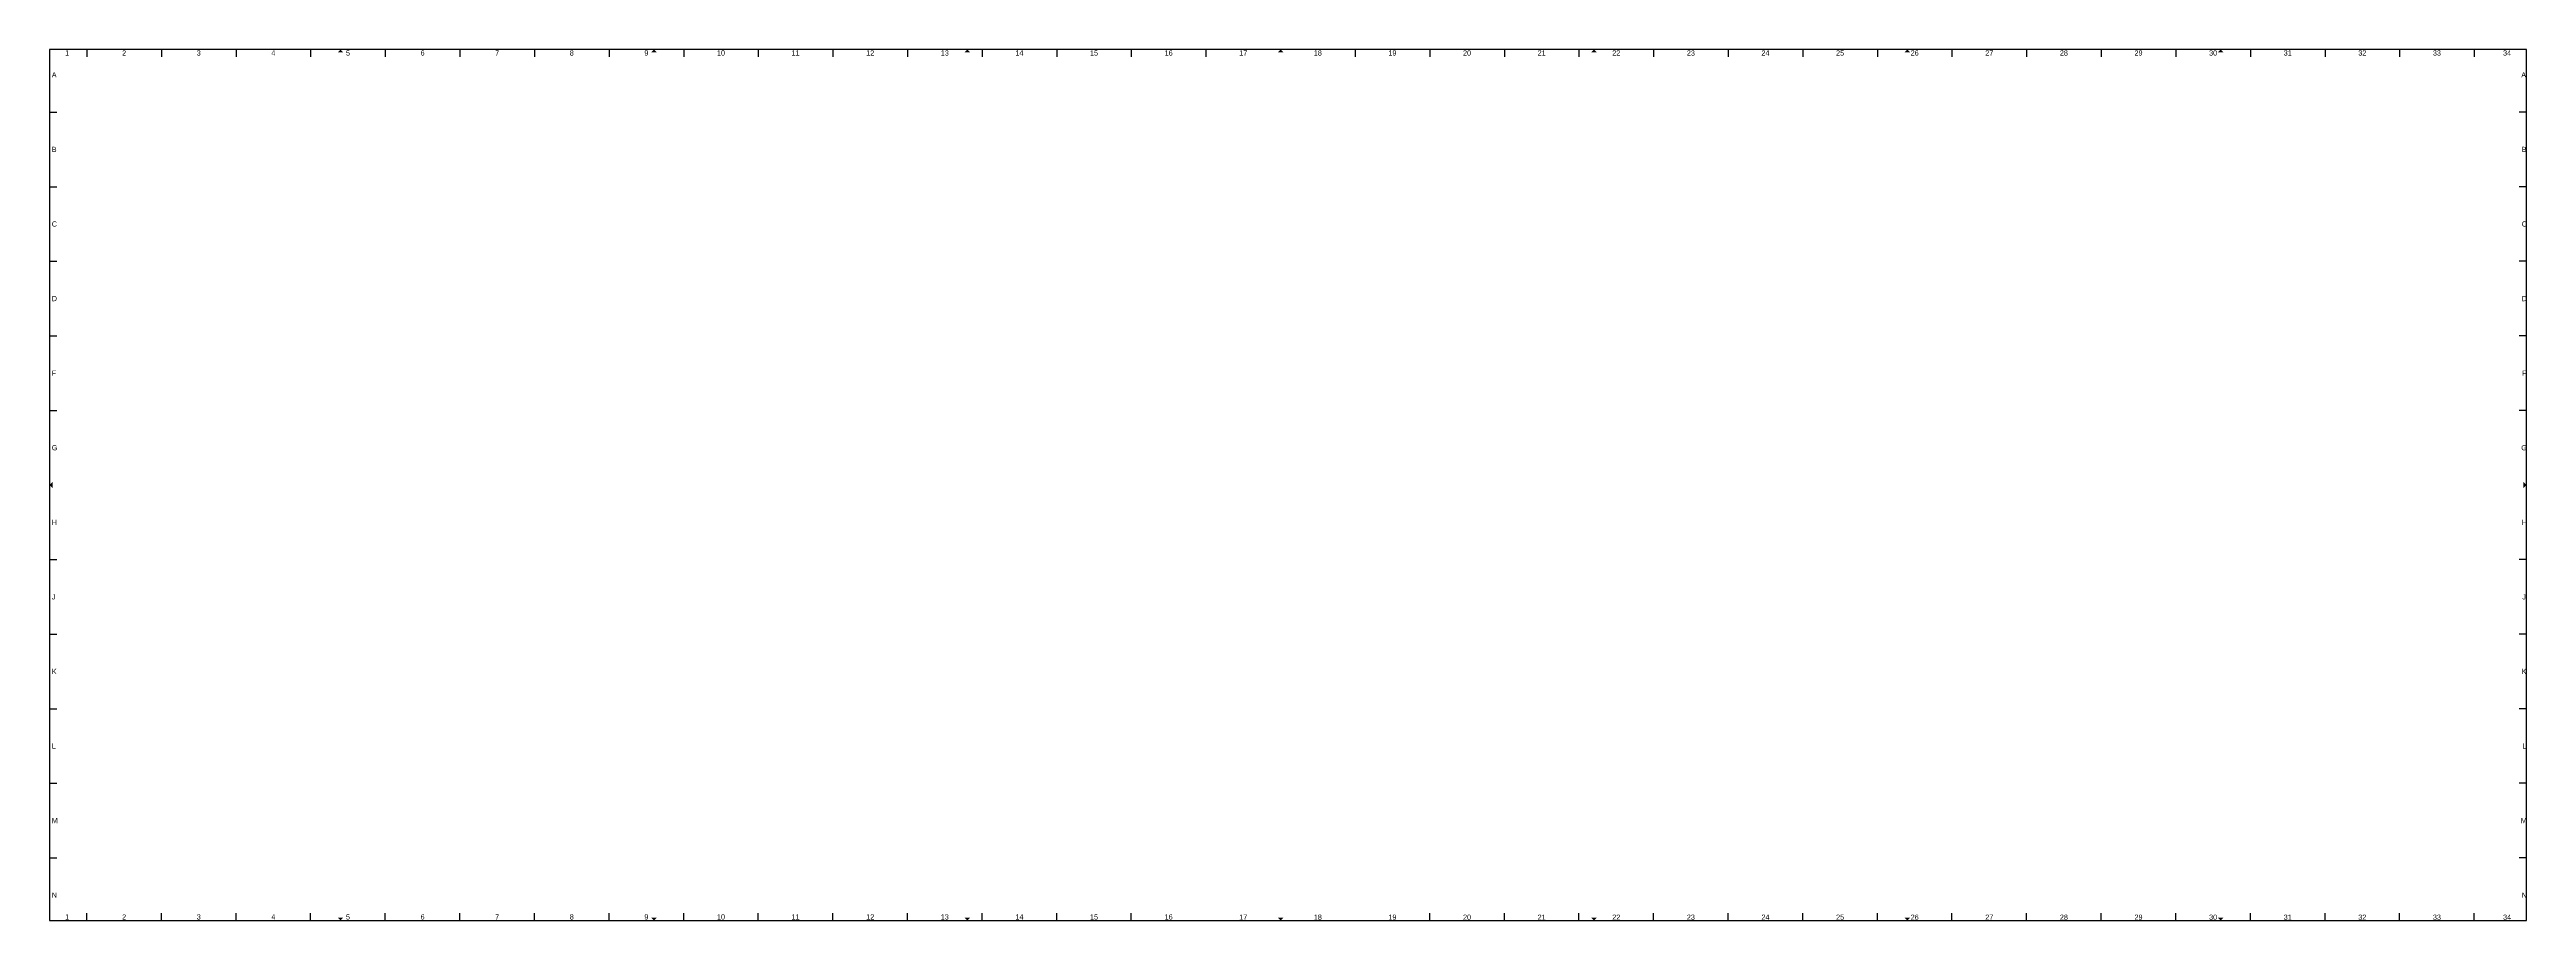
# Model space of a CAD drawing. Extents: x -5 to 1655, y -5 to 579.
import ezdxf
from ezdxf.enums import TextEntityAlignment as Align

# ---------------------------------------------------------------- set-up
doc = ezdxf.new("R2010")
doc.units = 0
doc.header["$MEASUREMENT"] = 0
doc.layers.add('to-xx-rooster', color=7, linetype='CONTINUOUS', lineweight=25)
doc.layers.add('to-xx-vouwmerk', color=7, linetype='CONTINUOUS', lineweight=18)
doc.styles.add('RTW_ISO', font='iso-rtw.shx')

msp = doc.modelspace()

# ---------------------------------------------------------------- hatches: boundary and pattern name
at = {"layer": 'to-xx-vouwmerk'}
for points in [[(188, 577), (190, 579), (192, 577)], [(398, 577), (400, 579), (402, 577)], [(608, 577), (610, 579), (612, 577)], [(818, 577), (820, 579), (822, 577)], [(1028, 577), (1030, 579), (1032, 577)], [(1238, 577), (1240, 579), (1242, 577)], [(1448, 577), (1450, 579), (1452, 577)], [(-3, 289), (-5, 287), (-3, 285)], [(1653, 289), (1655, 287), (1653, 285)], [(188, -3), (190, -5), (192, -3)], [(398, -3), (400, -5), (402, -3)], [(608, -3), (610, -5), (612, -3)], [(818, -3), (820, -5), (822, -3)], [(1028, -3), (1030, -5), (1032, -3)], [(1238, -3), (1240, -5), (1242, -3)], [(1448, -3), (1450, -5), (1452, -3)]]:
    msp.add_hatch(color=256, dxfattribs=at).paths.add_polyline_path(points)

# ---------------------------------------------------------------- linework, layer by layer
at = {"layer": 'to-xx-rooster'}
for p, q in [((1655, 579), (-5, 579)), ((-5, 579), (-5, -5)), ((20, 579), (20, 574)), ((70, 579), (70, 574)), ((120, 579), (120, 574)), ((170, 579), (170, 574)), ((220, 579), (220, 574)), ((270, 579), (270, 574)), ((320, 579), (320, 574)), ((370, 579), (370, 574)), ((420, 579), (420, 574)), ((470, 579), (470, 574)), ((520, 579), (520, 574)), ((570, 579), (570, 574)), ((620, 579), (620, 574)), ((670, 579), (670, 574)), ((720, 579), (720, 574)), ((770, 579), (770, 574)), ((870, 579), (870, 574)), ((920, 579), (920, 574)), ((970, 579), (970, 574)), ((1020, 579), (1020, 574)), ((1070, 579), (1070, 574)), ((1120, 579), (1120, 574)), ((1170, 579), (1170, 574)), ((1220, 579), (1220, 574)), ((1270, 579), (1270, 574)), ((1320, 579), (1320, 574)), ((1370, 579), (1370, 574)), ((1420, 579), (1420, 574)), ((1470, 579), (1470, 574)), ((1520, 579), (1520, 574)), ((1570, 579), (1570, 574)), ((1620, 579), (1620, 574)), ((1655, -5), (1655, 579)), ((-5, 537), (0, 537)), ((1655, 537), (1650, 537)), ((-5, 487), (0, 487)), ((1655, 487), (1650, 487)), ((-5, 437), (0, 437)), ((1655, 437), (1650, 437)), ((-5, 387), (0, 387)), ((1655, 387), (1650, 387)), ((-5, 337), (0, 337)), ((1655, 337), (1650, 337)), ((-5, 237), (0, 237)), ((1655, 237), (1650, 237)), ((-5, 187), (0, 187)), ((1655, 187), (1650, 187)), ((-5, 137), (0, 137)), ((1655, 137), (1650, 137)), ((-5, 87), (0, 87)), ((1655, 87), (1650, 87)), ((-5, 37), (0, 37)), ((1655, 37), (1650, 37)), ((20, -5), (20, 0)), ((70, -5), (70, 0)), ((120, -5), (120, 0)), ((170, -5), (170, 0)), ((220, -5), (220, 0)), ((270, -5), (270, 0)), ((320, -5), (320, 0)), ((370, -5), (370, 0)), ((420, -5), (420, 0)), ((470, -5), (470, 0)), ((520, -5), (520, 0)), ((570, -5), (570, 0)), ((620, -5), (620, 0)), ((670, -5), (670, 0)), ((720, -5), (720, 0)), ((920, -5), (920, 0)), ((970, -5), (970, 0)), ((1020, -5), (1020, 0)), ((1070, -5), (1070, 0)), ((1120, -5), (1120, 0)), ((1170, -5), (1170, 0)), ((1220, -5), (1220, 0)), ((1270, -5), (1270, 0)), ((1320, -5), (1320, 0)), ((1370, -5), (1370, 0)), ((1420, -5), (1420, 0)), ((1470, -5), (1470, 0)), ((1520, -5), (1520, 0)), ((1570, -5), (1570, 0)), ((1620, -5), (1620, 0)), ((-5, -5), (1655, -5))]:
    msp.add_line(p, q, dxfattribs=at)

# ---------------------------------------------------------------- texts
at = {"layer": 'to-xx-rooster', "style": 'RTW_ISO'}
for s, p in [('1', (6.8, 573.9)), ('2', (45, 573.9)), ('3', (95, 573.9)), ('4', (145, 573.9)), ('5', (195, 573.9)), ('6', (245, 573.9)), ('7', (295, 573.9)), ('8', (345, 573.9)), ('9', (395, 573.9)), ('10', (445, 573.9)), ('11', (495, 573.9)), ('12', (545, 573.9)), ('13', (595, 573.9)), ('14', (645, 573.9)), ('15', (695, 573.9)), ('16', (745, 573.9)), ('17', (795, 573.9)), ('18', (845, 573.9)), ('19', (895, 573.9)), ('20', (945, 573.9)), ('21', (995, 573.9)), ('22', (1045, 573.9)), ('23', (1095, 573.9)), ('24', (1145, 573.9)), ('25', (1195, 573.9)), ('26', (1245, 573.9)), ('27', (1295, 573.9)), ('28', (1345, 573.9)), ('29', (1395, 573.9)), ('30', (1445, 573.9)), ('31', (1495, 573.9)), ('32', (1545, 573.9)), ('33', (1595, 573.9)), ('34', (1642, 573.9)), ('1', (6.8, -5.4)), ('2', (45, -5.4)), ('3', (95, -5.4)), ('4', (145, -5.4)), ('5', (195, -5.4)), ('6', (245, -5.4)), ('7', (295, -5.4)), ('8', (345, -5.4)), ('9', (395, -5.4)), ('10', (445, -5.4)), ('11', (495, -5.4)), ('12', (545, -5.4)), ('13', (595, -5.4)), ('14', (645, -5.4)), ('15', (695, -5.4)), ('16', (745, -5.4)), ('17', (795, -5.6)), ('18', (845, -5.6)), ('19', (895, -5.6)), ('20', (945, -5.6)), ('21', (995, -5.6)), ('22', (1045, -5.6)), ('23', (1095, -5.6)), ('24', (1145, -5.6)), ('25', (1195, -5.6)), ('26', (1245, -5.6)), ('27', (1295, -5.6)), ('28', (1345, -5.6)), ('29', (1395, -5.6)), ('30', (1445, -5.6)), ('31', (1495, -5.6)), ('32', (1545, -5.6)), ('33', (1595, -5.6)), ('34', (1642, -5.6))]:
    msp.add_text(s, height=3.5, dxfattribs=at).set_placement(p, align=Align.BOTTOM_CENTER)
for s, p in [('A', (-3.5, 562)), ('A', (1651.5, 562)), ('B', (-3.5, 512)), ('B', (1651.8, 512)), ('C', (-3.5, 462)), ('C', (1651.8, 462)), ('D', (-3.5, 412)), ('D', (1651.8, 412)), ('F', (-3.5, 362)), ('F', (1652, 362)), ('G', (-3.5, 312)), ('G', (1651.5, 312)), ('H', (-3.5, 262)), ('H', (1651.8, 262)), ('J', (-3.5, 212)), ('J', (1652.2, 212)), ('K', (-3.5, 162)), ('K', (1651.8, 162)), ('L', (-3.5, 112)), ('L', (1652.2, 112)), ('M', (-3.5, 62)), ('M', (1651.2, 62)), ('N', (-3.5, 12)), ('N', (1651.8, 12))]:
    msp.add_text(s, height=3.5, dxfattribs=at).set_placement(p, align=Align.MIDDLE_LEFT)

doc.saveas('drawing.dxf')
